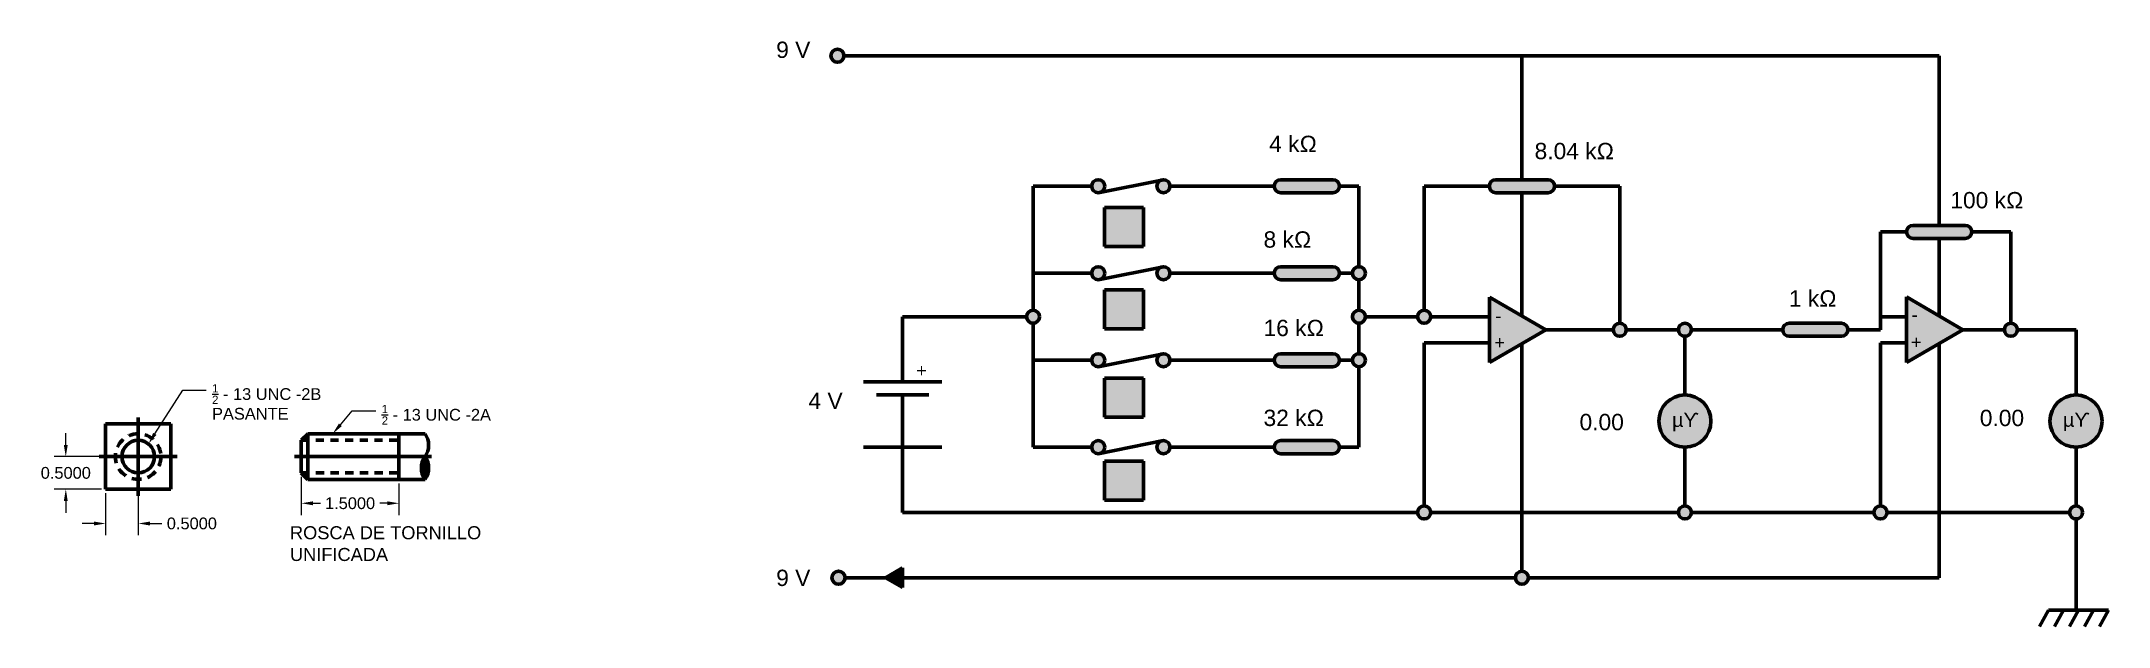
# Model space of a CAD drawing. Header units: inches. Extents: x -4 to 887, y -177 to 224.
# Drawn here: x 162.63 to 194.34, y 3.1 to 12.07 of the extents above; entities that cross this region are included whole.
import ezdxf
from ezdxf import colors
from ezdxf.entities.mleader import LeaderData, LeaderLine
from ezdxf.math import Vec2, Vec3

# ---------------------------------------------------------------- set-up
doc = ezdxf.new("R2010")
doc.units = ezdxf.units.IN
doc.header["$MEASUREMENT"] = 0
doc.linetypes.add('DASHED2', pattern=[0.375, 0.25, -0.125])
doc.styles.get("Standard").update_dxf_attribs({"font": 'arial.ttf'})
doc.linetypes.add('ZIGZAG', pattern='A,0.0001,-0.2,[131,ltypeshp.shx,S=0.2,R=0,X=-0.2,Y=0],-0.4,[131,ltypeshp.shx,S=0.2,R=180,X=0.2,Y=0],-0.2', length=0.8001)
doc.dimstyles.get("Standard").update_dxf_attribs({"dimtxt": 0.18, "dimasz": 0.18, "dimexe": 0.18, "dimexo": 0.0625, "dimgap": 0.09, "dimtad": 0, "dimtih": 1, "dimtoh": 1, "dimdec": 4, "dimzin": 0, "dimdsep": 46, "dimtxsty": 'Standard', "dimcen": 0.09, "dimadec": 0, "dimazin": 0, "dimtfac": 1, "dimtdec": 4, "dimtofl": 0, "dimtmove": 0, "dimatfit": 3, "dimfxl": 1, "dimtolj": 1, "dimtzin": 0, "dimarcsym": 0})

msp = doc.modelspace()

# ---------------------------------------------------------------- texts
at = {"lineweight": 80, "ltscale": 0.5, "attachment_point": 1}
for s, width, heights, insert, char_height in [('9 V', 0.7324922, [0.32287], (173.90038, 12.06449), 0.25), ('4 kΩ', 0.9776777, [0], (181.46228, 10.62234), 0.25), ('8.04 kΩ', 1.6239943, [0], (185.53408, 10.5129), 0.25), ('100 kΩ', 1.4300993, [0], (191.91107, 9.75954), 0.25), ('8 kΩ', 0.9776777, [0], (181.37611, 9.15685), 0.25), ('1 kΩ', 0.9776777, [0], (189.43352, 8.25282), 0.25), ('16 kΩ', 0.9776777, [0], (181.37611, 7.8008), 0.25), ('{\\C256;\\c0;-}', 0.1660421, [0], (184.93191, 7.96242), 0.2), ('{\\C256;\\c0;-}', 0.1660421, [0], (191.31749, 7.97913), 0.2), ('{\\C256;\\c0;+}', 0.1660421, [0], (184.91727, 7.55236), 0.2), ('{\\C256;\\c0;+}', 0.1660421, [0], (191.30612, 7.55836), 0.2), ('+', 0.1660421, [0], (176.04775, 7.12538), 0.2), ('{\\H1.25x;4 V}^I', 0.6463166, [0], (174.39589, 6.68334), 0.2), ('32 kΩ', 0.9776777, [0], (181.37611, 6.42323), 0.25), ('0.00', 0.9776777, [0], (186.22348, 6.35866), 0.25), ('0.00', 0.9776777, [0], (192.36349, 6.42204), 0.25), ('ROSCA DE TORNILLO UNIFICADA', 3.0867487, [0], (166.44169, 4.63777), 0.2), ('9 V', 0.6894044, [0], (173.90038, 3.97124), 0.25)]:
    msp.add_mtext_dynamic_manual_height_columns(s, width=width, gutter_width=1, heights=heights, dxfattribs=dict(at, insert=insert, char_height=char_height))
at = {"lineweight": 80, "ltscale": 0.5, "char_height": 0.2, "attachment_point": 1, "bg_fill": 1, "box_fill_scale": 1.5, "bg_fill_color": 253, "bg_fill_transparency": 0}
for insert in [(187.64377, 6.37551), (193.63985, 6.37831)]:
    msp.add_mtext_dynamic_manual_height_columns('{\\H1.08333x;\\C256;\\c0;µϒ}', width=0.2995179, gutter_width=1, heights=[0], dxfattribs=dict(at, insert=insert))

# ---------------------------------------------------------------- blocks, each defined once
blk = doc.blocks.new('*D35')
at = {"color": 0, "lineweight": -2, "ltscale": 0.5, "transparency": 16777216}
for p, q in [((166.614, 5.392), (166.614, 4.809)), ((168.114, 5.292), (168.114, 4.809)), ((166.794, 4.989), (166.909, 4.989)), ((167.934, 4.989), (167.818, 4.989))]:
    blk.add_line(p, q, dxfattribs=at)
at = {"color": 0, "lineweight": 80, "ltscale": 0.5, "transparency": 16777216}
for points in [[(166.794, 5.019), (166.794, 4.959), (166.614, 4.989)], [(167.934, 5.019), (167.934, 4.959), (168.114, 4.989)]]:
    blk.add_solid(points, dxfattribs=at)
at = {"layer": 'Defpoints', "color": 0, "lineweight": 80, "ltscale": 0.5, "transparency": 16777216}
for p in [(166.614, 5.455), (168.114, 5.354), (168.114, 4.989)]:
    blk.add_point(p, dxfattribs=at)
at = {"color": 0, "lineweight": 80, "ltscale": 0.5, "transparency": 16777216, "insert": (167.364, 4.989), "char_height": 0.18, "attachment_point": 5}
blk.add_mtext('\\A1;1.5000', dxfattribs=at)
blk = doc.blocks.new('*D36')
at = {"color": 0, "lineweight": -2, "ltscale": 0.5, "transparency": 16777216}
for p, q in [((163.003, 5.884), (163.003, 6.064)), ((163.551, 5.704), (162.823, 5.704)), ((163.551, 5.204), (162.823, 5.204)), ((163.003, 5.024), (163.003, 4.844))]:
    blk.add_line(p, q, dxfattribs=at)
at = {"color": 0, "lineweight": 80, "ltscale": 0.5, "transparency": 16777216}
for points in [[(162.973, 5.884), (163.033, 5.884), (163.003, 5.704)], [(162.973, 5.024), (163.033, 5.024), (163.003, 5.204)]]:
    blk.add_solid(points, dxfattribs=at)
at = {"layer": 'Defpoints', "color": 0, "lineweight": 80, "ltscale": 0.5, "transparency": 16777216}
for p in [(163.614, 5.704), (163.003, 5.204), (163.614, 5.204)]:
    blk.add_point(p, dxfattribs=at)
at = {"color": 0, "lineweight": 80, "ltscale": 0.5, "transparency": 16777216, "insert": (163.003, 5.454), "char_height": 0.18, "attachment_point": 5}
blk.add_mtext('\\A1;0.5000', dxfattribs=at)
blk = doc.blocks.new('*D37')
at = {"color": 0, "lineweight": -2, "ltscale": 0.5, "transparency": 16777216}
for p, q in [((163.614, 5.142), (163.614, 4.499)), ((164.114, 5.142), (164.114, 4.499)), ((163.434, 4.679), (163.254, 4.679)), ((164.294, 4.679), (164.474, 4.679))]:
    blk.add_line(p, q, dxfattribs=at)
at = {"color": 0, "lineweight": 80, "ltscale": 0.5, "transparency": 16777216}
for points in [[(163.434, 4.709), (163.434, 4.649), (163.614, 4.679)], [(164.294, 4.709), (164.294, 4.649), (164.114, 4.679)]]:
    blk.add_solid(points, dxfattribs=at)
at = {"layer": 'Defpoints', "color": 0, "lineweight": 80, "ltscale": 0.5, "transparency": 16777216}
for p in [(163.614, 5.204), (164.114, 5.204), (164.114, 4.679)]:
    blk.add_point(p, dxfattribs=at)
at = {"color": 0, "lineweight": 80, "ltscale": 0.5, "transparency": 16777216, "insert": (164.937, 4.679), "char_height": 0.18, "attachment_point": 5}
blk.add_mtext('\\A1;0.5000', dxfattribs=at)

# ---------------------------------------------------------------- dimensions: what is measured, and where the dimension line sits
at = {"lineweight": 80, "ltscale": 0.5}
dim = msp.add_linear_dim(base=(163.00284, 5.20423), p1=(163.61358, 5.70423), p2=(163.61358, 5.20423), angle=90, dimstyle='Standard', dxfattribs=at)
dim.commit()
dim.dimension.update_dxf_attribs({"geometry": '*D36', "text_midpoint": (163.00284, 5.45423)})
for base, p1, p2, picture, middle in [((168.11358, 4.98871), (166.61358, 5.45492), (168.11358, 5.35423), '*D35', (167.36358, 4.98871)), ((164.11358, 4.67851), (163.61358, 5.20423), (164.11358, 5.20423), '*D37', (164.9369, 4.67851))]:
    dim = msp.add_linear_dim(base=base, p1=p1, p2=p2, dimstyle='Standard', dxfattribs=at)
    dim.commit()
    dim.dimension.update_dxf_attribs({"geometry": picture, "text_midpoint": middle})

# ---------------------------------------------------------------- hatches: boundary and pattern name
at = {"lineweight": 80, "ltscale": 0.5, "true_color": 0xffffff}
h = msp.add_hatch(color=7, dxfattribs=at)
h.dxf.hatch_style = 1
h.paths.add_polyline_path([(178.73996, 9.8487, 0.41421356), (178.83996, 9.7487), (178.87842, 9.7564, 0.30277564), (178.93996, 9.8487, 1)])
h.paths.add_polyline_path([(179.93996, 9.8487, 0.41421356), (179.83996, 9.9487), (179.8015, 9.94101, 0.30277564), (179.73996, 9.8487, 1)])
h.paths.add_polyline_path([(179.93996, 8.51537, 0.41421356), (179.83996, 8.61537), (179.8015, 8.60768, 0.30277564), (179.73996, 8.51537, 1)])
h.paths.add_polyline_path([(178.93996, 8.51537, 1), (178.73996, 8.51537, 0.41421356), (178.83996, 8.41537), (178.87842, 8.42307, 0.30277564)])
h.paths.add_polyline_path([(178.73996, 7.18204, 0.41421356), (178.83996, 7.08204), (178.87842, 7.08974, 0.30277564), (178.93996, 7.18204, 1)])
h.paths.add_polyline_path([(179.93996, 7.18204, 0.41421356), (179.83996, 7.28204), (179.8015, 7.27435, 0.30277564), (179.73996, 7.18204, 1)])
h.paths.add_polyline_path([(179.83996, 5.9487), (179.8015, 5.94101, 0.30277564), (179.73996, 5.8487, 1), (179.93996, 5.8487, 0.41421356)])
h.paths.add_polyline_path([(178.93996, 5.8487, 1), (178.73996, 5.8487, 0.41421356), (178.83996, 5.7487), (178.87842, 5.7564, 0.30277564)])
h.paths.add_polyline_path([(174.95627, 3.8487, 1), (174.75627, 3.8487, 1)])
h.paths.add_polyline_path([(174.94022, 11.84856, 1), (174.74022, 11.84856, 1)])
at = {"lineweight": 80, "ltscale": 0.5, "true_color": 0x939598}
h = msp.add_hatch(color=252, dxfattribs=at)
h.dxf.hatch_style = 1
h.paths.add_polyline_path([(184.83996, 8.14887), (184.83996, 7.8487), (184.83996, 7.4487), (184.83996, 7.1487), (185.70587, 7.6487)])
h.paths.add_polyline_path([(192.10251, 7.6487), (191.23996, 8.15468), (191.23996, 7.1487)])
h.paths.add_polyline_path([(187.43996, 6.2487, 1), (188.23996, 6.2487, 1)])
h.paths.add_polyline_path([(194.23996, 6.2487, 1), (193.43996, 6.2487, 1)])
h.paths.add_polyline_path([(192.13996, 9.0487, 1), (192.13996, 9.2487), (191.33996, 9.2487, 1), (191.33996, 9.0487)])
h.paths.add_polyline_path([(185.73996, 9.7487, 1), (185.73996, 9.9487), (184.93996, 9.9487, 1), (184.93996, 9.7487)])
h.paths.add_polyline_path([(181.63996, 9.9487, 1), (181.63996, 9.7487), (182.43996, 9.7487, 1), (182.43996, 9.9487)])
h.paths.add_polyline_path([(182.43996, 8.41537, 1), (182.43996, 8.61537), (181.63996, 8.61537, 1), (181.63996, 8.41537)])
h.paths.add_polyline_path([(181.63996, 7.28204, 1), (181.63996, 7.08204), (182.43996, 7.08204, 1), (182.43996, 7.28204)])
h.paths.add_polyline_path([(181.63996, 5.9487, 1), (181.63996, 5.7487), (182.43996, 5.7487, 1), (182.43996, 5.9487)])
h.paths.add_polyline_path([(191.26168, 7.68073), (191.45472, 7.68073), (191.45472, 8.09287), (191.26168, 8.09287)], flags=24)
h.paths.add_polyline_path([(191.23106, 7.23888), (191.49423, 7.23888), (191.49423, 7.65102), (191.23106, 7.65102)], flags=9)
h.paths.add_polyline_path([(187.57013, 6.04086), (188.07833, 6.04086), (188.07833, 6.47901), (187.57013, 6.47901)], flags=24)
h = msp.add_hatch(color=252, dxfattribs=at)
h.dxf.hatch_style = 1
h.paths.add_polyline_path([(179.53713, 9.52463), (178.93713, 9.52463), (178.93713, 8.92463), (179.53713, 8.92463)])
at = {"lineweight": 80, "ltscale": 0.5, "true_color": 0x000000}
h = msp.add_hatch(color=18, dxfattribs=at)
h.dxf.hatch_style = 1
h.paths.add_polyline_path([(193.73996, 4.8487, 1), (193.93996, 4.8487, 1)])
h.paths.add_polyline_path([(190.73996, 4.8487, 1), (190.93996, 4.8487, 1)])
h.paths.add_polyline_path([(192.73996, 7.6487, 1), (192.93996, 7.6487, 1)])
h.paths.add_polyline_path([(187.93996, 4.8487, 1), (187.73996, 4.8487, 1)])
h.paths.add_polyline_path([(187.93996, 7.6487, 1), (187.73996, 7.6487, 1)])
h.paths.add_polyline_path([(186.73996, 7.6487, 1), (186.93996, 7.6487, 1)])
h.paths.add_polyline_path([(183.93996, 7.8487, 1), (183.73996, 7.8487, 1)])
h.paths.add_polyline_path([(183.73996, 4.8487, 1), (183.93996, 4.8487, 1)])
h.paths.add_polyline_path([(185.23996, 3.8487, 1), (185.43996, 3.8487, 1)])
h.paths.add_polyline_path([(182.93996, 7.18204, 1), (182.73996, 7.18204, 1)])
h.paths.add_polyline_path([(182.93996, 7.8487, 1), (182.73996, 7.8487, 1)])
h.paths.add_polyline_path([(182.73996, 8.51537, 1), (182.93996, 8.51537, 1)])
h.paths.add_polyline_path([(177.93996, 7.8487, 1), (177.73996, 7.8487, 1)])
at = {"lineweight": 80, "ltscale": 0.5, "true_color": 0x939598}
h = msp.add_hatch(color=252, dxfattribs=at)
h.dxf.hatch_style = 1
h.paths.add_polyline_path([(179.53713, 8.26279), (178.93713, 8.26279), (178.93713, 7.66279), (179.53713, 7.66279)])
h = msp.add_hatch(color=252, dxfattribs=at)
h.dxf.hatch_style = 1
h.paths.add_polyline_path([(192.10251, 7.6487), (191.23996, 8.15468), (191.23996, 7.1487)])
h = msp.add_hatch(color=252, dxfattribs=at)
h.dxf.hatch_style = 1
h.paths.add_polyline_path([(190.23996, 7.7487), (189.43996, 7.7487, 1), (189.43996, 7.5487), (190.23996, 7.5487, 1)])
h = msp.add_hatch(color=252, dxfattribs=at)
h.dxf.hatch_style = 1
h.paths.add_polyline_path([(179.53713, 6.90807), (178.93713, 6.90807), (178.93713, 6.30807), (179.53713, 6.30807)])
h = msp.add_hatch(color=252, dxfattribs=at)
h.dxf.hatch_style = 1
h.paths.add_polyline_path([(187.43996, 6.2487, 1), (188.23996, 6.2487, 1)])
h.paths.add_polyline_path([(187.57013, 6.04086), (188.07833, 6.04086), (188.07833, 6.47901), (187.57013, 6.47901)], flags=24)
at = {"lineweight": 80, "ltscale": 0.5}
h = msp.add_hatch(dxfattribs=at)
h.set_pattern_fill('ANSI31', color=256, scale=0.3, angle=20)
h.paths.add_polyline_path([(168.51358, 5.70423, 0.31522223), (168.51358, 5.35423, 0.31522223)])
at = {"lineweight": 80, "ltscale": 0.5, "true_color": 0x939598}
h = msp.add_hatch(color=252, dxfattribs=at)
h.dxf.hatch_style = 1
h.paths.add_polyline_path([(179.53713, 5.63483), (178.93713, 5.63483), (178.93713, 5.03483), (179.53713, 5.03483)])
at = {"lineweight": 80, "ltscale": 0.5, "true_color": 0x000000}
h = msp.add_hatch(color=18, dxfattribs=at)
h.dxf.hatch_style = 1
h.paths.add_polyline_path([(175.84005, 3.9987), (175.57631, 3.8487), (175.84005, 3.6987)])

# ---------------------------------------------------------------- linework, layer by layer
at = {"lineweight": 80, "ltscale": 0.5}
for p, q in [((175.84005, 11.8487), (174.94022, 11.8487)), ((185.33996, 11.8487), (175.84005, 11.8487)), ((185.33996, 9.9487), (185.33996, 11.8487)), ((185.33996, 11.8487), (191.73996, 11.8487)), ((191.73996, 11.8487), (191.73996, 9.2487)), ((177.83996, 7.9487), (177.83996, 9.8487)), ((177.83996, 9.8487), (178.73996, 9.8487)), ((179.93996, 9.8487), (181.53996, 9.8487)), ((181.63996, 9.9487), (182.43996, 9.9487)), ((182.53996, 9.8487), (182.83996, 9.8487)), ((182.83996, 9.8487), (182.83996, 8.61537)), ((183.83996, 7.9487), (183.83996, 9.8487)), ((183.83996, 9.8487), (184.83996, 9.8487)), ((183.83996, 9.8487), (184.83996, 9.8487)), ((184.93996, 9.9487), (185.33996, 9.9487)), ((184.93996, 9.9487), (185.33996, 9.9487)), ((184.93996, 9.9487), (185.73996, 9.9487)), ((185.83996, 9.8487), (186.83996, 9.8487)), ((186.83996, 9.8487), (186.83996, 7.7487)), ((178.93713, 9.52463), (179.53713, 9.52463)), ((178.93713, 8.92463), (178.93713, 9.52463)), ((179.53713, 9.52463), (179.53713, 8.92463)), ((181.63996, 9.7487), (182.43996, 9.7487)), ((184.93996, 9.7487), (185.33996, 9.7487)), ((184.93996, 9.7487), (185.73996, 9.7487)), ((185.33996, 9.7487), (185.33996, 7.86006)), ((191.33996, 9.2487), (192.13996, 9.2487)), ((179.53713, 8.92463), (178.93713, 8.92463)), ((190.83996, 7.6487), (190.83996, 9.1487)), ((190.83996, 9.1487), (191.23996, 9.1487)), ((191.33996, 9.0487), (192.13996, 9.0487)), ((191.73996, 9.0487), (191.73996, 7.86138)), ((192.23996, 9.1487), (192.83996, 9.1487)), ((192.83996, 9.1487), (192.83996, 7.7487)), ((181.63996, 8.61537), (182.43996, 8.61537)), ((177.83996, 8.51537), (178.73996, 8.51537)), ((178.93713, 8.26279), (179.53713, 8.26279)), ((178.93713, 7.66279), (178.93713, 8.26279)), ((179.53713, 8.26279), (179.53713, 7.66279)), ((179.93996, 8.51537), (181.53996, 8.51537)), ((181.63996, 8.41537), (182.43996, 8.41537)), ((182.53996, 8.51537), (182.73996, 8.51537)), ((182.83996, 8.41537), (182.83996, 7.9487)), ((184.83996, 7.8487), (184.83996, 8.14887)), ((185.70587, 7.6487), (184.83996, 8.14887)), ((191.23996, 7.1487), (191.23996, 8.15468)), ((192.10251, 7.6487), (191.23996, 8.15468)), ((175.83996, 7.8487), (177.73996, 7.8487)), ((175.84005, 6.8487), (175.84005, 7.8487)), ((177.83996, 5.8487), (177.83996, 7.7487)), ((179.53713, 7.66279), (178.93713, 7.66279)), ((182.83996, 7.7487), (182.83996, 7.28204)), ((182.93996, 7.8487), (183.73996, 7.8487)), ((183.93996, 7.8487), (184.83996, 7.8487)), ((184.83996, 7.8487), (184.83996, 7.4487)), ((184.83996, 7.1487), (185.70587, 7.6487)), ((186.73996, 7.6487), (185.70587, 7.6487)), ((186.93996, 7.6487), (187.73996, 7.6487)), ((187.93996, 7.6487), (189.33996, 7.6487)), ((189.43996, 7.7487), (190.23996, 7.7487)), ((190.33996, 7.6487), (190.43996, 7.6487)), ((190.43996, 7.6487), (190.83996, 7.6487)), ((191.23996, 7.8487), (190.83996, 7.8487)), ((191.23996, 7.6487), (191.23996, 7.8487)), ((191.23996, 7.6487), (191.23996, 7.1487)), ((191.23996, 7.1487), (192.10251, 7.6487)), ((191.23996, 7.6487), (191.23996, 7.4487)), ((192.73996, 7.6487), (192.10251, 7.6487)), ((192.93996, 7.6487), (193.83996, 7.6487)), ((193.83996, 7.6487), (193.83996, 6.6487)), ((184.83996, 7.4487), (183.83996, 7.4487)), ((183.83996, 7.4487), (183.83996, 4.9487)), ((184.83996, 7.4487), (184.83996, 7.1487)), ((185.33996, 7.43742), (185.33996, 3.9487)), ((187.83996, 7.5487), (187.83996, 6.6487)), ((189.43996, 7.5487), (190.23996, 7.5487)), ((191.23996, 7.4487), (190.83996, 7.4487)), ((190.83996, 7.4487), (190.83996, 4.9487)), ((191.73996, 7.43854), (191.73996, 3.8487)), ((177.83996, 7.18204), (178.73996, 7.18204)), ((179.93996, 7.18204), (181.53996, 7.18204)), ((181.63996, 7.28204), (182.43996, 7.28204)), ((181.63996, 7.08204), (182.43996, 7.08204)), ((182.53996, 7.18204), (182.73996, 7.18204)), ((182.83996, 7.08204), (182.83996, 5.8487)), ((175.84005, 6.8487), (175.24005, 6.8487)), ((175.84005, 6.8487), (176.44005, 6.8487)), ((178.93713, 6.90807), (179.53713, 6.90807)), ((178.93713, 6.30807), (178.93713, 6.90807)), ((179.53713, 6.90807), (179.53713, 6.30807)), ((176.24005, 6.6487), (175.44005, 6.6487)), ((175.84005, 4.8487), (175.84005, 6.6487)), ((175.84005, 6.6487), (176.24005, 6.6487)), ((163.61358, 5.20423), (163.61358, 6.20423)), ((163.61358, 6.20423), (164.61358, 6.20423)), ((164.11358, 5.10423), (164.11358, 6.30423)), ((164.61358, 6.20423), (164.61358, 5.20423)), ((166.71358, 6.05423), (166.61358, 5.95423)), ((166.71358, 6.05423), (168.11358, 6.05423)), ((166.71358, 5.35423), (166.71358, 6.05423)), ((168.11358, 6.05423), (168.11358, 5.35423)), ((168.11358, 6.05423), (168.51358, 6.05423)), ((179.53713, 6.30807), (178.93713, 6.30807)), ((166.61358, 5.45492), (166.61358, 5.95423)), ((175.84005, 5.8487), (175.24005, 5.8487)), ((175.84005, 5.8487), (176.44005, 5.8487)), ((178.73996, 5.8487), (177.83996, 5.8487)), ((181.53996, 5.8487), (179.93996, 5.8487)), ((182.43996, 5.9487), (181.63996, 5.9487)), ((182.43996, 5.7487), (181.63996, 5.7487)), ((182.83996, 5.8487), (182.53996, 5.8487)), ((187.83996, 5.8487), (187.83996, 4.9487)), ((193.83996, 5.8487), (193.83996, 4.9487)), ((164.71358, 5.70423), (163.51358, 5.70423)), ((166.51358, 5.70423), (168.61358, 5.70423)), ((166.61427, 5.45423), (166.61358, 5.45492)), ((166.71358, 5.35423), (166.61358, 5.45492)), ((178.93713, 5.63483), (179.53713, 5.63483)), ((178.93713, 5.03483), (178.93713, 5.63483)), ((179.53713, 5.63483), (179.53713, 5.03483)), ((164.61358, 5.20423), (163.61358, 5.20423)), ((168.11358, 5.35423), (166.71358, 5.35423)), ((168.51358, 5.35423), (168.11358, 5.35423)), ((183.73996, 4.8487), (175.84005, 4.8487)), ((179.53713, 5.03483), (178.93713, 5.03483)), ((187.73996, 4.8487), (183.93996, 4.8487)), ((190.73996, 4.8487), (187.93996, 4.8487)), ((193.73996, 4.8487), (190.93996, 4.8487)), ((193.83996, 4.7487), (193.83996, 3.3487)), ((175.57631, 3.8487), (174.95627, 3.8487)), ((175.84005, 3.9987), (175.57631, 3.8487)), ((175.84005, 3.6987), (175.57631, 3.8487)), ((175.84005, 3.9987), (175.84005, 3.6987)), ((185.23996, 3.8487), (175.84005, 3.8487)), ((191.73996, 3.8487), (185.43996, 3.8487)), ((193.4193, 3.3487), (193.27697, 3.0987)), ((193.83996, 3.3487), (193.4193, 3.3487)), ((193.64944, 3.3487), (193.50711, 3.0987)), ((193.87959, 3.3487), (193.73725, 3.0987)), ((193.83996, 3.3487), (194.33996, 3.3487)), ((194.10973, 3.3487), (193.9674, 3.0987)), ((194.33987, 3.3487), (194.19754, 3.0987))]:
    msp.add_line(p, q, dxfattribs=at)
at = {"linetype": 'ZIGZAG', "lineweight": 80, "ltscale": 0.1}
for p, q in [((179.83996, 9.9487), (178.83996, 9.7487)), ((179.83996, 8.61537), (178.83996, 8.41537)), ((179.83996, 7.28204), (178.83996, 7.08204)), ((178.83996, 5.7487), (179.83996, 5.9487))]:
    msp.add_line(p, q, dxfattribs=at)
at = {"linetype": 'DASHED2', "lineweight": 80, "ltscale": 0.5}
for p, q in [((166.61358, 5.95423), (168.11358, 5.95423)), ((166.61427, 5.45423), (168.11358, 5.45423))]:
    msp.add_line(p, q, dxfattribs=at)
at = {"lineweight": 80, "ltscale": 0.5}
for centre, radius in [((174.84022, 11.84856), 0.1), ((178.83996, 9.8487), 0.1), ((179.83996, 9.8487), 0.1), ((178.83996, 8.51537), 0.1), ((179.83996, 8.51537), 0.1), ((182.83996, 8.51537), 0.1), ((177.83996, 7.8487), 0.1), ((182.83996, 7.8487), 0.1), ((183.83996, 7.8487), 0.1), ((186.83996, 7.6487), 0.1), ((187.83996, 7.6487), 0.1), ((192.83996, 7.6487), 0.1), ((178.83996, 7.18204), 0.1), ((179.83996, 7.18204), 0.1), ((182.83996, 7.18204), 0.1), ((187.83996, 6.2487), 0.4), ((193.83996, 6.2487), 0.4), ((164.11358, 5.70423), 0.25), ((178.83996, 5.8487), 0.1), ((179.83996, 5.8487), 0.1), ((183.83996, 4.8487), 0.1), ((187.83996, 4.8487), 0.1), ((190.83996, 4.8487), 0.1), ((193.83996, 4.8487), 0.1), ((174.85627, 3.8487), 0.1), ((185.33996, 3.8487), 0.1)]:
    msp.add_circle(centre, radius, dxfattribs=at)
at = {"linetype": 'DASHED2', "lineweight": 80, "ltscale": 0.6}
msp.add_circle((164.11358, 5.70423), 0.35, dxfattribs=at)
at = {"lineweight": 80, "ltscale": 0.5}
for centre, radius, start, end in [((181.63996, 9.8487), 0.1, 90, 270), ((182.43996, 9.8487), 0.1, 270, 90), ((184.93996, 9.8487), 0.1, 90, 270), ((185.73996, 9.8487), 0.1, 270, 90), ((191.33996, 9.1487), 0.1, 90, 270), ((192.13996, 9.1487), 0.1, 270, 90), ((181.63996, 8.51537), 0.1, 90, 270), ((182.43996, 8.51537), 0.1, 270, 90), ((189.43996, 7.6487), 0.1, 90, 270), ((190.23996, 7.6487), 0.1, 270, 90), ((181.63996, 7.18204), 0.1, 90, 270), ((182.43996, 7.18204), 0.1, 270, 90), ((168.26358, 5.87923), 0.30516, 325.00798, 34.99202), ((181.63996, 5.8487), 0.1, 90, 270), ((182.43996, 5.8487), 0.1, 270, 90), ((168.76358, 5.52923), 0.30516, 145.00798, 214.99202), ((168.26358, 5.52923), 0.30516, 325.00798, 34.99202)]:
    msp.add_arc(centre, radius, start, end, dxfattribs=at)

msp.set_redraw_order([(e.dxf.handle, doc.entitydb.next_handle()) for e in msp.query("TEXT MTEXT ATTDEF DIMENSION ARC_DIMENSION")])  # texts and dimensions are drawn at this point

# ---------------------------------------------------------------- leaders
ml = msp.add_multileader_mtext('Standard', dxfattribs=at)
ml.set_content('\\A1;{\\H0.7x;\\S1/2;} - 13 UNC -2B PASANTE', color=256)
ml.set_leader_properties()
ml.build(insert=Vec2(0, 0))
ml.multileader.update_dxf_attribs({"dogleg_length": 0.36, "arrow_head_size": 0.18})
ctx = ml.context
ctx.base_point, ctx.char_height, ctx.arrow_head_size, ctx.landing_gap_size, ctx.plane_origin = Vec3(165.15622, 6.72265), 0.18, 0.18, 0.09, Vec3(164.27228, 5.9014)
notes = []
notes.append((ctx, [(0, (1, 1, 0), (164.79622, 6.72265), (1, 0), 0.36, [(0, [(164.27228, 5.9014)], 0, [])])]))
ctx.mtext.insert, ctx.mtext.width, ctx.mtext.flow_direction = Vec3(165.24622, 6.81418), 2.3827506, 5
ml = msp.add_multileader_mtext('Standard', dxfattribs=at)
ml.set_content('\\A1;{\\H0.7x;\\S1/2;} - 13 UNC -2A', color=256)
ml.set_leader_properties()
ml.build(insert=Vec2(0, 0))
ml.multileader.update_dxf_attribs({"dogleg_length": 0.36, "arrow_head_size": 0.18})
ctx = ml.context
ctx.base_point, ctx.char_height, ctx.arrow_head_size, ctx.landing_gap_size, ctx.plane_origin = Vec3(167.75837, 6.40518), 0.18, 0.18, 0.09, Vec3(167.09732, 6.0553)
notes.append((ctx, [(0, (1, 1, 0), (167.39837, 6.40518), (1, 0), 0.36, [(0, [(167.09732, 6.0553)], 0, [])])]))
ctx.mtext.insert, ctx.mtext.width, ctx.mtext.flow_direction = Vec3(167.84837, 6.49677), 1.8971186, 5
for ctx, leaders in notes:
    for number, flags, end, landing, length, lines in leaders:
        leader = LeaderData()
        leader.index, (leader.has_last_leader_line, leader.has_dogleg_vector, leader.attachment_direction) = number, flags
        leader.last_leader_point, leader.dogleg_vector, leader.dogleg_length = Vec3(end), Vec3(landing), length
        for number, points, colour, breaks in lines:
            line = LeaderLine()
            line.index, line.vertices, line.color, line.breaks = number, Vec3.list(points), colors.encode_raw_color(colour), breaks
            leader.lines.append(line)
        ctx.leaders.append(leader)

doc.saveas('drawing.dxf')
